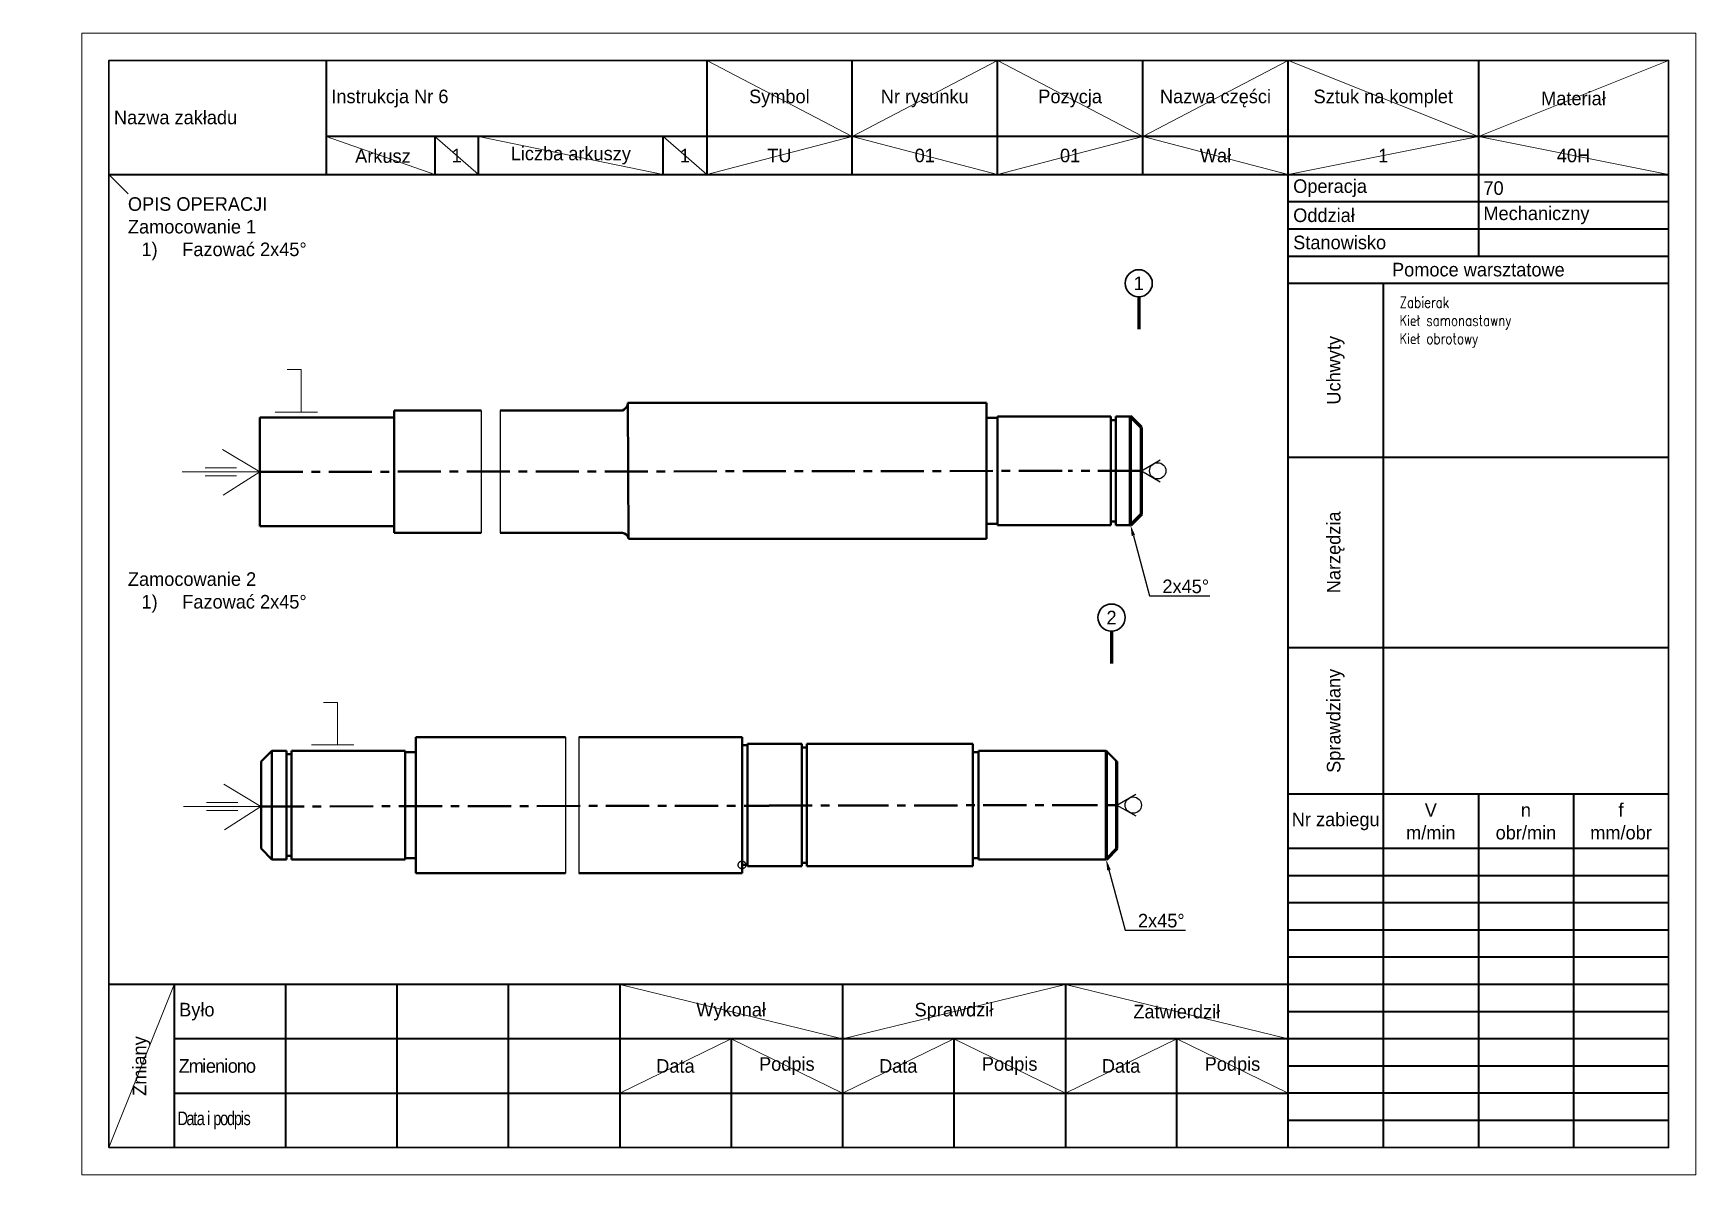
# Model space of a CAD drawing. Extents: x 817 to 2370, y -486 to 502.
# Drawn here: x 1405.5 to 1711.4, y -485.3 to -275.3 of the extents above; entities that cross this region are included whole.
import ezdxf
from ezdxf import colors
from ezdxf.entities.mleader import LeaderData, LeaderLine
from ezdxf.math import Vec2, Vec3

# ---------------------------------------------------------------- set-up
doc = ezdxf.new("R2010")
doc.units = 0
doc.header["$LTSCALE"] = 0.25
doc.linetypes.add('Amconstr', pattern=[9999, 9999, 0])
doc.linetypes.add('CENTER', pattern=[50.8, 31.75, -6.35, 6.35, -6.35])
doc.layers.get('0').update_dxf_attribs({"color": 8, "linetype": 'CONTINUOUS'})
for name, color, linetype, lineweight in [('1', 7, 'CONTINUOUS', 30), ('AM_4', 3, 'CONTINUOUS', 25), ('AM_6', 2, 'CONTINUOUS', 35), ('AM_9', 253, 'CONTINUOUS', 0), ('AM_CL', 1, 'Amconstr', 25), ('Gruba linia', 7, 'CONTINUOUS', 50), ('wymiary', 100, 'CONTINUOUS', 20)]:
    doc.layers.add(name, color=color, linetype=linetype, lineweight=lineweight)
for name, color, linetype in [('Krawędzie', 7, 'CONTINUOUS'), ('Kreskowania i linie pomocnicze', 2, 'CONTINUOUS'), ('Osie', 2, 'CENTER')]:
    doc.layers.add(name, color=color, linetype=linetype)
doc.styles.add('ROMANS', font='romans', dxfattribs={"width": 0.8})
doc.linetypes.add('Amzigzag', pattern='A,0.0001,[136,genltshp.shx,S=0.04,R=0,X=0,Y=0],-11', length=11.0001)

msp = doc.modelspace()

# ---------------------------------------------------------------- texts
at = {"char_height": 2.5, "attachment_point": 1}
for s, insert in [('OPIS OPERACJI\\PZamocowanie 1\\P\\pxi-3,l4,t4;1)^IFazować 2x45%%D', (1422.9126, -305.438)), ('Zamocowanie 2\\P\\pxi-3,l4,t4;1)^IFazować 2x45%%D', (1422.9126, -374.438))]:
    msp.add_mtext_dynamic_manual_height_columns(s, width=207.612669, gutter_width=12.5, heights=[0], dxfattribs=dict(at, insert=insert))
at = {"layer": '1', "char_height": 2.5, "attachment_point": 5}
for s, insert in [('1', (1608.9126, -321.2713)), ('2', (1603.9126, -382.7713))]:
    msp.add_mtext_dynamic_manual_height_columns(s, width=13.096774, gutter_width=12.5, heights=[0], dxfattribs=dict(at, insert=insert))
at = {"layer": 'AM_6', "color": 1, "char_height": 2.5, "attachment_point": 4}
for s, width, insert in [(' Instrukcja Nr 6', 70, (1459.4126, -287.2713)), (' 70', 35, (1671.4126, -303.7713))]:
    msp.add_mtext_dynamic_manual_height_columns(s, width=width, gutter_width=12.5, heights=[0], dxfattribs=dict(at, insert=insert))
at = {"layer": 'AM_6', "char_height": 2.5}
for s, width, heights, insert, attachment_point in [('Symbol', 26.75, [0], (1542.7876, -287.2713), 5), ('Nr rysunku', 26.75, [0], (1569.5376, -287.2713), 5), ('Pozycja', 26.75, [0], (1596.2876, -287.2713), 5), ('Nazwa części', 21.17559, [14.3491], (1623.0376, -287.2713), 5), ('Sztuk na komplet', 27.982124, [11.8269], (1653.9126, -287.2713), 5), ('Materiał', 35, [0], (1688.9126, -287.2713), 5), (' Nazwa zakładu', 40, [16.375], (1419.4126, -290.7713), 4), ('Arkusz', 17.471147, [0], (1469.8375, -297.877), 5), ('1', 8, [0], (1483.4126, -297.7713), 5), ('Liczba arkuszy', 40.01292, [0], (1504.4126, -297.7713), 5), ('1', 8, [0], (1525.4126, -297.7713), 5), ('{\\C1;TU}', 26.75, [0], (1542.7876, -297.7713), 5), ('01', 26.75, [0], (1569.5376, -297.7713), 5), ('01', 26.75, [0], (1596.2876, -297.7713), 5), ('Wał', 26.75, [0], (1623.0376, -297.7713), 5), ('1', 35, [0], (1653.9126, -297.7713), 5), ('{\\C1;40H}', 35, [0], (1688.9126, -297.7713), 5), (' Operacja', 35, [0], (1636.4126, -303.7713), 4), (' Oddział', 35, [0], (1636.4126, -308.7713), 4), (' Mechaniczny', 35, [0], (1671.4126, -308.7713), 4), (' Stanowisko', 35, [0], (1636.4126, -313.7713), 4), ('Pomoce warsztatowe', 70, [0], (1671.4126, -318.7713), 5), ('Nr zabiegu', 17.499984, [0], (1645.1626, -420.2713), 5), ('V\\Pm/min', 17.5, [0], (1662.6626, -420.2713), 5), ('n\\Pobr/min', 17.499992, [0], (1680.1627, -420.2713), 5), ('f\\Pmm/obr', 17.500008, [0], (1697.6627, -420.2713), 5), (' Było', 20.5, [0], (1431.4126, -455.2713), 4), ('Wykonał', 41, [0], (1533.9126, -455.2713), 5), ('Sprawdził', 41, [0], (1574.9126, -455.2713), 5), ('Zatwierdził', 41.000016, [0], (1615.9126, -455.2713), 5), ('{\\T0.9; Zmieniono}', 20.5, [0], (1431.4126, -465.2713), 4), ('Data', 20.5, [0], (1523.6626, -465.2713), 5), ('Podpis', 20.5, [0], (1544.1626, -465.2713), 5), ('Data', 20.5, [0], (1564.6626, -465.2713), 5), ('Podpis', 20.5, [0], (1585.1626, -465.2713), 5), ('Data', 20.5, [0], (1605.6626, -465.2713), 5), ('Podpis', 20.5, [0], (1626.1626, -465.2713), 5), ('{\\W0.8;\\T0.85; Data i podpis}', 20.5, [0], (1431.4126, -475.2713), 4)]:
    msp.add_mtext_dynamic_manual_height_columns(s, width=width, gutter_width=12.5, heights=heights, dxfattribs=dict(at, insert=insert, attachment_point=attachment_point))
at = {"layer": 'AM_6', "char_height": 2.5, "attachment_point": 5, "rotation": 90}
for s, width, insert in [('Uchwyty', 17.5, (1645.1626, -337.2713)), ('Narzędzia', 17.5, (1645.1626, -370.7713)), ('Sprawdziany', 17.5, (1645.1626, -401.7713)), ('Zmiany', 12, (1425.4126, -465.2713))]:
    msp.add_mtext_dynamic_manual_height_columns(s, width=width, gutter_width=12.5, heights=[0], dxfattribs=dict(at, insert=insert))
at = {"layer": 'Kreskowania i linie pomocnicze', "color": 1, "lineweight": 40, "insert": (1656.9126, -323.7713), "char_height": 2, "attachment_point": 1, "style": 'ROMANS'}
msp.add_mtext_dynamic_manual_height_columns('Zabierak\\PKieł samonastawny\\PKieł obrotowy', width=46.5, gutter_width=10, heights=[0], dxfattribs=at)

# ---------------------------------------------------------------- linework, layer by layer
at = {"layer": '1'}
msp.add_lwpolyline([(1419.4126, -480.2713), (1706.4126, -480.2713), (1706.4126, -280.2713), (1419.4126, -280.2713)], close=True, dxfattribs=at)
for centre in [(1608.9126, -321.2713), (1603.9126, -382.7713)]:
    msp.add_circle(centre, 2.5, dxfattribs=at)
at = {"layer": 'AM_4', "linetype": 'Amzigzag'}
for p, q in [((1487.9126, -344.703), (1487.9126, -367.203)), ((1491.4126, -344.703), (1491.4126, -367.203)), ((1503.4126, -404.7713), (1503.4126, -429.7713)), ((1505.9126, -404.7713), (1505.9126, -429.7713))]:
    msp.add_line(p, q, dxfattribs=at)
at = {"layer": 'AM_4'}
for p, q in [((1609.4126, -355.7713), (1612.8767, -353.7713)), ((1609.4126, -355.7713), (1612.8767, -357.7713)), ((1604.9126, -417.2713), (1608.3767, -415.2713)), ((1604.9126, -417.2713), (1608.3767, -419.2713))]:
    msp.add_line(p, q, dxfattribs=at)
at = {"layer": 'AM_4', "ltscale": 0.5}
for centre in [(1612.4126, -355.7713), (1607.9126, -417.2713)]:
    msp.add_circle(centre, 1.5, dxfattribs=at)
at = {"layer": 'AM_6'}
for p, q in [((1459.4126, -280.2713), (1459.4126, -301.2713)), ((1529.4126, -280.2713), (1529.4126, -301.2713)), ((1556.1626, -301.2713), (1556.1626, -280.2713)), ((1582.9126, -301.2713), (1582.9126, -280.2713)), ((1609.6626, -301.2713), (1609.6626, -280.2713)), ((1636.4126, -480.2713), (1636.4126, -280.2713)), ((1671.4126, -280.2713), (1671.4126, -316.2713)), ((1706.4126, -294.2713), (1459.4126, -294.2713)), ((1479.4126, -294.2713), (1479.4126, -301.2713)), ((1487.4126, -301.2713), (1487.4126, -294.2713)), ((1521.4126, -301.2713), (1521.4126, -294.2713)), ((1419.4126, -301.2713), (1706.4126, -301.2713)), ((1706.4126, -306.2713), (1636.4126, -306.2713)), ((1636.4126, -311.2713), (1706.4126, -311.2713)), ((1636.4126, -316.2713), (1706.4126, -316.2713)), ((1636.4126, -321.2713), (1706.4126, -321.2713)), ((1653.9126, -321.2713), (1653.9126, -480.2713)), ((1636.4126, -353.2713), (1706.4126, -353.2713)), ((1636.4126, -388.2713), (1706.4126, -388.2713)), ((1706.4127, -415.2713), (1636.4127, -415.2713)), ((1671.4126, -415.2713), (1671.4126, -480.2713)), ((1688.9126, -415.2713), (1688.9126, -480.2713)), ((1706.4127, -425.2713), (1636.4127, -425.2713)), ((1706.4127, -430.2713), (1636.4127, -430.2713)), ((1706.4127, -435.2713), (1636.4127, -435.2713)), ((1706.4127, -440.2713), (1636.4127, -440.2713)), ((1706.4127, -445.2713), (1636.4127, -445.2713)), ((1636.4127, -450.2713), (1419.4126, -450.2713)), ((1431.4126, -450.2713), (1431.4126, -480.2713)), ((1451.9126, -450.2713), (1451.9126, -480.2713)), ((1472.4126, -450.2713), (1472.4126, -480.2713)), ((1492.9126, -450.2713), (1492.9126, -480.2713)), ((1513.4126, -450.2713), (1513.4126, -480.2713)), ((1554.4126, -450.2713), (1554.4126, -480.2713)), ((1595.4126, -450.2713), (1595.4126, -480.2713)), ((1706.4127, -450.2713), (1636.4127, -450.2713)), ((1706.4127, -455.2713), (1636.4127, -455.2713)), ((1636.4126, -460.2713), (1431.4126, -460.2713)), ((1533.9126, -460.2713), (1533.9126, -480.2713)), ((1574.9126, -460.2713), (1574.9126, -480.2713)), ((1615.9126, -480.2713), (1615.9126, -460.2713)), ((1706.4127, -460.2713), (1636.4127, -460.2713)), ((1706.4127, -465.2713), (1636.4127, -465.2713)), ((1431.4126, -470.2713), (1636.4126, -470.2713)), ((1706.4127, -470.2713), (1636.4127, -470.2713)), ((1706.4126, -475.2713), (1636.4126, -475.2713))]:
    msp.add_line(p, q, dxfattribs=at)
at = {"layer": 'AM_9'}
for p, q in [((1529.4126, -280.2713), (1556.1626, -294.2713)), ((1556.1626, -294.2713), (1582.9126, -280.2713)), ((1582.9126, -280.2713), (1609.6626, -294.2713)), ((1609.6626, -294.2713), (1636.4126, -280.2713)), ((1636.4126, -280.2713), (1671.4126, -294.2713)), ((1671.4126, -294.2713), (1706.4126, -280.2713)), ((1479.4126, -301.2713), (1459.4126, -294.2713)), ((1479.4126, -294.2713), (1487.4126, -301.2713)), ((1521.4126, -301.2713), (1487.4126, -294.2713)), ((1529.4126, -301.2713), (1521.4126, -294.2713)), ((1556.1626, -294.2713), (1529.4126, -301.2713)), ((1582.9126, -301.2713), (1556.1626, -294.2713)), ((1609.6626, -294.2713), (1582.9126, -301.2713)), ((1636.4126, -301.2713), (1609.6626, -294.2713)), ((1671.4126, -294.2713), (1636.4126, -301.2713)), ((1706.4126, -301.2713), (1671.4126, -294.2713)), ((1529.4126, -297.6634), (1529.4126, -297.6634)), ((1419.4126, -301.2713), (1422.9482, -304.8068)), ((1419.4126, -480.2713), (1431.4126, -450.2713)), ((1554.4126, -460.2713), (1513.4126, -450.2713)), ((1595.4126, -450.2713), (1554.4126, -460.2713)), ((1636.4126, -460.2713), (1595.4126, -450.2713)), ((1513.4126, -470.2713), (1533.9126, -460.2713)), ((1533.9126, -460.2713), (1554.4126, -470.2713)), ((1554.4126, -470.2713), (1574.9126, -460.2713)), ((1574.9126, -460.2713), (1595.4126, -470.2713)), ((1595.4126, -470.2713), (1615.9126, -460.2713)), ((1615.9126, -460.2713), (1636.4126, -470.2713))]:
    msp.add_line(p, q, dxfattribs=at)
msp.add_lwpolyline([(1414.4126, -485.2713), (1711.4126, -485.2713), (1711.4126, -275.2713), (1414.4126, -275.2713)], close=True, dxfattribs=at)
at = {"layer": 'AM_CL', "color": 1}
msp.add_circle((1535.9126, -428.2713), 0.7071, dxfattribs=at)
at = {"layer": 'Gruba linia', "color": 1, "lineweight": 40}
for p, q in [((1580.9126, -343.2713), (1580.9126, -368.2713)), ((1580.9126, -368.2713), (1580.9126, -360.7713)), ((1580.9126, -368.2713), (1580.9126, -365.7713)), ((1535.9126, -404.7713), (1535.9126, -429.7713)), ((1536.9126, -406.0213), (1546.9126, -406.0213)), ((1578.4126, -428.5213), (1578.4126, -406.0213)), ((1578.4126, -406.0213), (1578.4126, -407.2713)), ((1579.9126, -407.2713), (1602.9126, -407.2713)), ((1604.9126, -409.2713), (1602.9126, -407.2713)), ((1578.4126, -428.5213), (1578.4126, -427.2713)), ((1579.9126, -427.2713), (1602.9126, -427.2713)), ((1535.9126, -429.7713), (1535.9126, -428.5213)), ((1547.8376, -428.5213), (1578.4126, -428.5213))]:
    msp.add_line(p, q, dxfattribs=at)
at = {"layer": 'Gruba linia', "color": 1, "lineweight": 60}
for p, q in [((1609.4126, -350.7713), (1609.4126, -347.7713)), ((1609.4126, -355.7713), (1609.4126, -350.7713)), ((1609.4126, -363.7713), (1609.4126, -355.7713)), ((1604.9126, -425.2713), (1604.9126, -409.2713)), ((1604.9126, -425.2713), (1602.9126, -427.2713))]:
    msp.add_line(p, q, dxfattribs=at)
at = {"layer": 'Krawędzie', "color": 1, "lineweight": 40}
for p, q in [((1471.9126, -345.953), (1471.9126, -344.703)), ((1471.9126, -344.703), (1487.9126, -344.703)), ((1491.4126, -344.703), (1513.9126, -344.703)), ((1580.9126, -343.2713), (1514.9232, -343.2713)), ((1514.9232, -343.2713), (1514.9232, -343.5213)), ((1515.0294, -368.2713), (1514.9232, -343.2713)), ((1447.1603, -355.953), (1447.1603, -345.953)), ((1447.1603, -345.953), (1471.9126, -345.953)), ((1471.9126, -345.953), (1471.9126, -365.953)), ((1581.9126, -346.0213), (1580.9126, -346.0213)), ((1581.9126, -346.0213), (1582.9126, -346.0213)), ((1582.9126, -365.5213), (1582.9126, -345.7713)), ((1582.9126, -345.7713), (1603.7626, -345.7713)), ((1603.7626, -345.7713), (1603.7626, -346.4213)), ((1603.7626, -365.7713), (1603.7626, -345.7713)), ((1603.7626, -346.4213), (1604.6876, -346.4213)), ((1604.6876, -345.7713), (1607.4126, -345.7713)), ((1607.4126, -345.7713), (1604.6876, -345.7713)), ((1604.6876, -346.4213), (1604.6876, -345.7713)), ((1604.6876, -365.7713), (1604.6876, -345.7713)), ((1447.1603, -355.953), (1447.1603, -365.953)), ((1471.9126, -365.953), (1447.1603, -365.953)), ((1471.9126, -365.953), (1471.9126, -367.203)), ((1581.9126, -365.5213), (1580.9126, -365.5213)), ((1581.9126, -365.5213), (1582.9126, -365.5213)), ((1582.9126, -365.5213), (1582.9126, -365.7713)), ((1582.9126, -365.7713), (1603.7626, -365.7713)), ((1603.7626, -365.7713), (1603.7626, -365.1213)), ((1603.7626, -365.1213), (1604.6876, -365.1213)), ((1604.6876, -365.1213), (1604.6876, -365.7713)), ((1607.4126, -365.7713), (1604.6876, -365.7713)), ((1471.9126, -367.203), (1487.9126, -367.203)), ((1491.4126, -367.203), (1513.9126, -367.203)), ((1515.0294, -368.2713), (1515.0294, -368.0213)), ((1580.9126, -368.2713), (1515.0294, -368.2713)), ((1475.9126, -407.2713), (1475.9126, -404.7713)), ((1475.9126, -404.7713), (1503.4126, -404.7713)), ((1505.9126, -404.7713), (1535.9126, -404.7713)), ((1535.9126, -404.7713), (1535.9126, -406.0213)), ((1536.9126, -406.2713), (1535.9126, -406.2713)), ((1536.9126, -406.0213), (1536.9126, -406.2713)), ((1536.9126, -428.2713), (1536.9126, -406.2713)), ((1546.9126, -427.8713), (1546.9126, -406.0213)), ((1546.9126, -406.0213), (1546.9126, -406.6713)), ((1546.9126, -406.6713), (1547.8376, -406.6713)), ((1547.8376, -406.2713), (1547.8376, -406.0213)), ((1547.8376, -406.0213), (1578.4126, -406.0213)), ((1547.8376, -428.5213), (1547.8376, -406.2713)), ((1447.4126, -409.2713), (1449.4126, -407.2713)), ((1447.4126, -409.2713), (1447.4126, -425.2713)), ((1452.1126, -407.2713), (1449.4126, -407.2713)), ((1449.4126, -427.2713), (1449.4126, -407.2713)), ((1452.1126, -407.2713), (1452.1126, -407.9213)), ((1452.1126, -407.9213), (1453.0376, -407.9213)), ((1452.1126, -407.9213), (1452.1126, -426.6213)), ((1453.0376, -407.2713), (1473.9126, -407.2713)), ((1453.0376, -427.2713), (1453.0376, -407.2713)), ((1473.9126, -407.2713), (1473.9126, -407.5213)), ((1473.9126, -407.2713), (1473.9126, -427.2713)), ((1473.9126, -407.5213), (1475.9126, -407.5213)), ((1475.9126, -407.2713), (1475.9126, -427.2713)), ((1579.4126, -407.5213), (1578.4126, -407.5213)), ((1579.9126, -407.2713), (1579.4126, -407.2713)), ((1579.4126, -407.2713), (1579.4126, -407.5213)), ((1579.4126, -407.5213), (1579.4126, -427.2713)), ((1447.4126, -425.2713), (1449.4126, -427.2713)), ((1449.4126, -427.2713), (1452.1126, -427.2713)), ((1452.1126, -427.2713), (1452.1126, -426.6213)), ((1452.1126, -426.6213), (1453.0376, -426.6213)), ((1453.0376, -426.6213), (1453.0376, -427.2713)), ((1473.9126, -427.2713), (1453.0376, -427.2713)), ((1473.9126, -427.2713), (1473.9126, -427.0213)), ((1473.9126, -427.0213), (1475.9126, -427.0213)), ((1475.9126, -427.2713), (1475.9126, -429.7713)), ((1536.9126, -428.2713), (1535.9126, -428.2713)), ((1536.9126, -428.5213), (1536.9126, -428.2713)), ((1546.9126, -428.5213), (1546.9126, -427.8713)), ((1546.9126, -427.8713), (1547.8376, -427.8713)), ((1547.8376, -427.8713), (1547.8376, -428.5213)), ((1579.4126, -427.0213), (1578.4126, -427.0213)), ((1579.4126, -427.2713), (1579.4126, -427.0213)), ((1579.9126, -427.2713), (1579.4126, -427.2713)), ((1503.4126, -429.7713), (1475.9126, -429.7713)), ((1535.9126, -429.7713), (1505.9126, -429.7713)), ((1536.9126, -428.5213), (1546.9126, -428.5213))]:
    msp.add_line(p, q, dxfattribs=at)
at = {"layer": 'Krawędzie', "color": 1, "lineweight": 60}
for p, q in [((1609.4126, -347.7713), (1607.4126, -345.7713)), ((1607.4126, -365.7713), (1607.4126, -345.7713)), ((1609.4126, -363.7713), (1607.4126, -365.7713)), ((1602.9126, -407.2713), (1602.9126, -427.2713))]:
    msp.add_line(p, q, dxfattribs=at)
at = {"layer": 'Krawędzie', "color": 1, "lineweight": 40}
for centre, radius, start, end in [((1512.9963, -342.8963), 2.0258, 296.894493, 342.126293), ((1513.7132, -368.6463), 1.457, 25.499456, 82.132164)]:
    msp.add_arc(centre, radius, start, end, dxfattribs=at)
at = {"layer": 'Osie', "color": 1, "lineweight": 60}
for p, q in [((1608.9126, -323.7713), (1608.9126, -329.6965)), ((1603.907, -385.3195), (1603.907, -391.2447))]:
    msp.add_line(p, q, dxfattribs=at)
at = {"layer": 'Osie', "color": 1, "lineweight": 40}
for p, q in [((1447.1603, -355.953), (1595.9126, -355.7864)), ((1609.4126, -355.7713), (1595.9126, -355.7864)), ((1447.3818, -417.521), (1540.9126, -417.3728)), ((1540.9126, -417.3648), (1554.9126, -417.3506)), ((1554.9126, -417.3397), (1593.4126, -417.2895)), ((1593.4126, -417.2895), (1604.9126, -417.2713))]:
    msp.add_line(p, q, dxfattribs=at)
at = {"layer": 'Osie', "color": 7, "lineweight": 40, "true_color": 0xffffff}
for p in [(1601.4126, -355.7713), (1601.4126, -355.7802)]:
    msp.add_line(p, (1609.4126, -355.7713), dxfattribs=at)
at = {"layer": 'wymiary'}
for p, q in [((1454.8156, -337.1434), (1452.2072, -337.1434)), ((1454.8156, -344.9686), (1454.8156, -337.1434)), ((1449.9951, -344.9686), (1457.8203, -344.9686)), ((1440.3311, -351.8462), (1447.1603, -355.953)), ((1447.1603, -355.953), (1432.9126, -355.953)), ((1437.1551, -355.203), (1442.9126, -355.203)), ((1437.1551, -356.703), (1442.9126, -356.703)), ((1440.4629, -360.2713), (1447.1603, -355.953)), ((1461.49, -398.3648), (1458.8816, -398.3648)), ((1461.49, -406.19), (1461.49, -398.3648)), ((1456.6695, -406.19), (1464.4947, -406.19)), ((1440.5526, -413.4143), (1447.3818, -417.521)), ((1447.3818, -417.521), (1433.1341, -417.521)), ((1437.3766, -416.771), (1443.1341, -416.771)), ((1437.3766, -418.271), (1443.1341, -418.271)), ((1440.6844, -421.8393), (1447.3818, -417.521))]:
    msp.add_line(p, q, dxfattribs=at)

msp.set_redraw_order([(e.dxf.handle, doc.entitydb.next_handle()) for e in msp.query("TEXT MTEXT ATTDEF DIMENSION ARC_DIMENSION")])  # texts and dimensions are drawn at this point

# ---------------------------------------------------------------- leaders
at = {"layer": 'Krawędzie'}
ml = msp.add_multileader_mtext('Standard', dxfattribs=at)
ml.set_content('2x45%%D', color=256)
ml.set_leader_properties()
ml.build(insert=Vec2(0, 0))
ml.multileader.update_dxf_attribs({"text_left_attachment_type": 6, "text_right_attachment_type": 6, "dogleg_length": 0.36, "arrow_head_size": 2})
ctx = ml.context
ctx.base_point, ctx.char_height, ctx.arrow_head_size, ctx.plane_origin = Vec3(1611.2726, -378.7713), 2.5, 2, Vec3(1607.4126, -365.7713)
ctx.left_attachment, ctx.right_attachment = 6, 6
notes = []
notes.append((ctx, [(0, (1, 1, 0), (1610.9126, -378.7713), (1, 0), 0.36, [(0, [(1607.4126, -365.7713)], 0, [])])]))
ctx.mtext.insert, ctx.mtext.flow_direction = Vec3(1613.2726, -375.7713), 5
ml = msp.add_multileader_mtext('Standard', dxfattribs=at)
ml.set_content('2x45%%D', color=256)
ml.set_leader_properties()
ml.build(insert=Vec2(0, 0))
ml.multileader.update_dxf_attribs({"text_left_attachment_type": 6, "text_right_attachment_type": 6, "dogleg_length": 0.36, "arrow_head_size": 2})
ctx = ml.context
ctx.base_point, ctx.char_height, ctx.arrow_head_size, ctx.plane_origin = Vec3(1606.7726, -440.2713), 2.5, 2, Vec3(1602.9126, -427.2713)
ctx.left_attachment, ctx.right_attachment = 6, 6
notes.append((ctx, [(0, (1, 1, 0), (1606.4126, -440.2713), (1, 0), 0.36, [(0, [(1602.9126, -427.2713)], 0, [])])]))
ctx.mtext.insert, ctx.mtext.width, ctx.mtext.flow_direction = Vec3(1608.7726, -437.2713), 10.833333, 5
for ctx, leaders in notes:
    for number, flags, end, landing, length, lines in leaders:
        leader = LeaderData()
        leader.index, (leader.has_last_leader_line, leader.has_dogleg_vector, leader.attachment_direction) = number, flags
        leader.last_leader_point, leader.dogleg_vector, leader.dogleg_length = Vec3(end), Vec3(landing), length
        for number, points, colour, breaks in lines:
            line = LeaderLine()
            line.index, line.vertices, line.color, line.breaks = number, Vec3.list(points), colors.encode_raw_color(colour), breaks
            leader.lines.append(line)
        ctx.leaders.append(leader)

doc.saveas('drawing.dxf')
